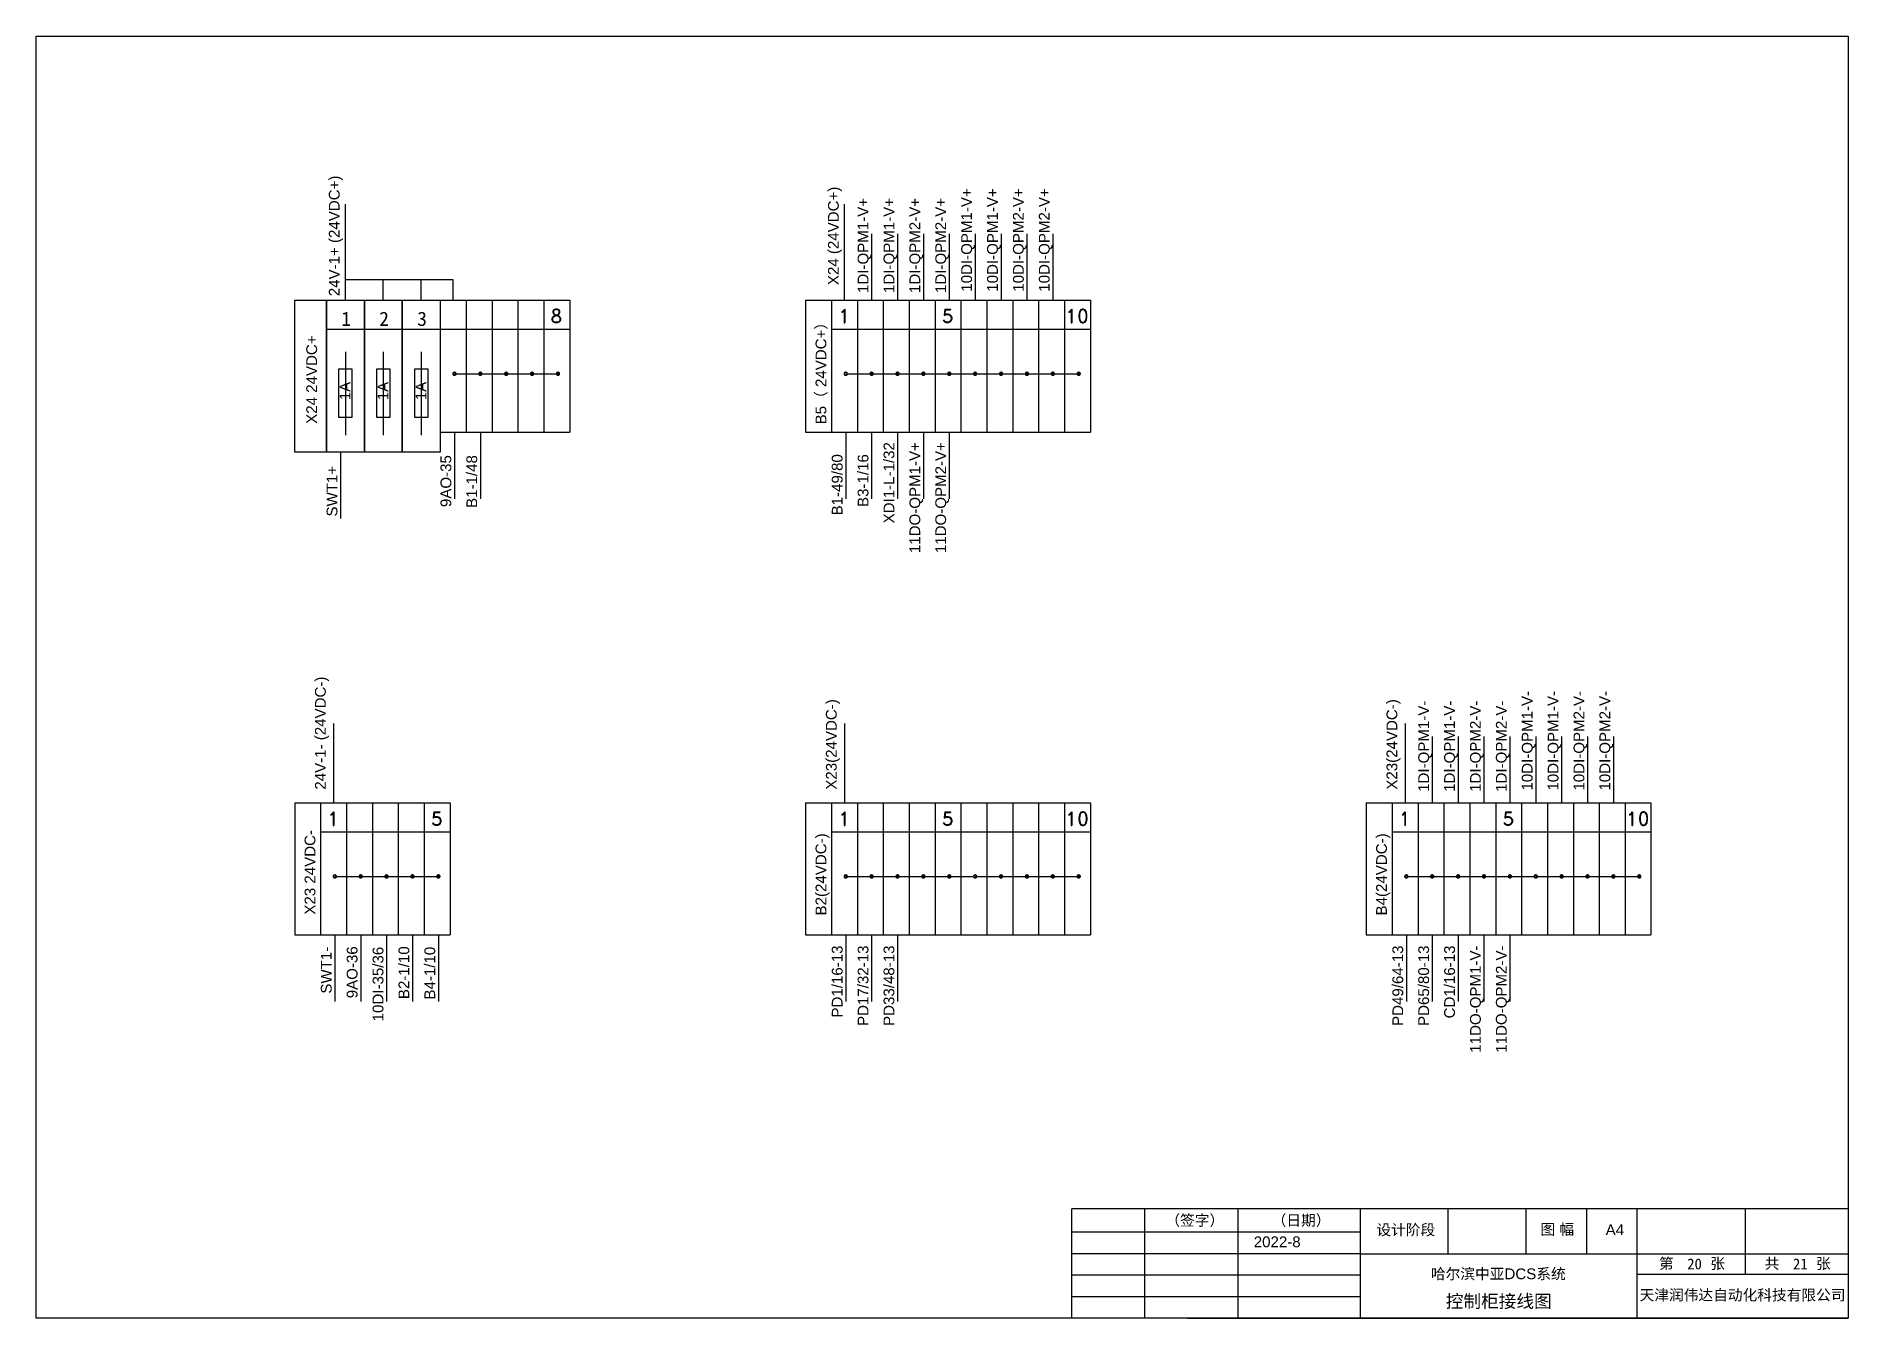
# Model space of a CAD drawing. Extents: x -156069 to -122631, y 9787 to 31117.
# Drawn here: x -146323 to -142122, y 9787 to 12759 of the extents above; entities that cross this region are included whole.
import ezdxf
from ezdxf.enums import TextEntityAlignment as Align

# ---------------------------------------------------------------- set-up
doc = ezdxf.new("R2010")
doc.units = 0
doc.layers.get('0').update_dxf_attribs({"linetype": 'CONTINUOUS'})
doc.layers.add('1', color=143, linetype='CONTINUOUS')
doc.layers.add('TEXT', color=3, linetype='CONTINUOUS')
doc.styles.add('Arial', font='arial.ttf')
doc.styles.add('ROMAND', font='romand')
doc.styles.get("Standard").update_dxf_attribs({"font": ''})
doc.styles.get('Standard').set_extended_font_data('SimSun')

msp = doc.modelspace()

# ---------------------------------------------------------------- texts
at = {"color": 3, "style": 'Arial'}
for s, p in [('24V-1+ (24VDC+)', (-145620.09819, 12296.34176)), ('X24 (24VDC+)', (-144463.03422, 12296.34176)), ('X24 24VDC+', (-145672.44542, 11963.38634)), ('B5（ 24VDC+）', (-144491.86272, 11986.4422)), ('1A', (-145595.03343, 11936.85387)), ('1A', (-145507.03343, 11936.85387)), ('1A', (-145419.03343, 11936.85387)), ('X23 24VDC-', (-145676.2402, 10821.77167)), ('B2(24VDC-) ', (-144491.86272, 10821.77167)), ('B4(24VDC-) ', (-143192.37452, 10821.77167))]:
    msp.add_text(s, height=25, rotation=90, dxfattribs=at).set_placement(p, align=Align.CENTER)
for s, p in [('10DI-QPM1-V+', (-144154.23745, 12406.73189)), ('10DI-QPM1-V+', (-144094.23745, 12406.73189)), ('10DI-QPM2-V+', (-144034.23745, 12406.73189)), ('10DI-QPM2-V+', (-143974.23745, 12406.73189)), ('1DI-QPM1-V+', (-144394.23745, 12384.28665)), ('1DI-QPM1-V+', (-144334.23745, 12384.28665)), ('1DI-QPM2-V+', (-144274.23745, 12384.28665)), ('1DI-QPM2-V+', (-144214.23745, 12384.28665)), ('XDI1-L-1/32', (-144334.23747, 11818.54086)), ('11DO-QPM1-V+', (-144274.23745, 11818.54086)), ('11DO-QPM2-V+', (-144214.23745, 11818.54086)), ('9AO-35', (-145361.28068, 11788.38836)), ('B1-1/48', (-145301.28068, 11788.38836)), ('B1-49/80', (-144454.23747, 11790.60801)), ('B3-1/16', (-144394.23747, 11790.60801)), ('SWT1+', (-145625.2807, 11763.59469)), ('1DI-QPM1-V-', (-143094.74925, 11219.61612)), ('1DI-QPM1-V-', (-143034.74925, 11219.61612)), ('1DI-QPM2-V-', (-142974.74925, 11219.61612)), ('1DI-QPM2-V-', (-142914.74925, 11219.61612)), ('10DI-QPM1-V-', (-142854.74925, 11242.06136)), ('10DI-QPM1-V-', (-142794.74925, 11242.06136)), ('10DI-QPM2-V-', (-142734.74925, 11242.06136)), ('10DI-QPM2-V-', (-142674.74925, 11242.06136)), ('SWT1-', (-145638.61495, 10649.28222)), ('9AO-36', (-145578.61495, 10650.30352)), ('10DI-35/36', (-145518.61493, 10649.28222)), ('B2-1/10', (-145458.61495, 10650.30352)), ('B4-1/10', (-145398.61493, 10649.28222)), ('PD1/16-13', (-144454.23747, 10652.19695)), ('PD17/32-13', (-144394.23747, 10652.19695)), ('PD33/48-13', (-144334.23747, 10652.19695)), ('PD49/64-13', (-143154.74927, 10652.19695)), ('PD65/80-13', (-143094.74927, 10652.19695)), ('CD1/16-13', (-143034.74927, 10652.19695)), ('11DO-QPM1-V-', (-142974.74925, 10652.19695)), ('11DO-QPM2-V-', (-142914.74925, 10652.19695))]:
    msp.add_text(s, height=25, rotation=90, dxfattribs=at).set_placement(p, align=Align.RIGHT)
for s, p in [('24V-1- (24VDC-)', (-145652.22339, 11013.30384)), ('X23(24VDC-)', (-144467.84592, 11013.30384)), ('X23(24VDC-)', (-143168.35772, 11013.30384))]:
    msp.add_text(s, height=25, rotation=90, dxfattribs=at).set_placement(p)
at = {"layer": '1', "style": 'Arial'}
for s, p in [('（签字）', (-143705.95504, 10002.98787)), ('（日期）', (-143459.51796, 10002.98787)), ('设计阶段', (-143216.7382, 9981.02322)), ('图 幅', (-142836.47735, 9982.1667)), ('A4', (-142685.35386, 9981.0712)), ('2022-8', (-143501.09545, 9953.07245))]:
    msp.add_text(s, height=25, dxfattribs=at).set_placement(p)
at = {"layer": '1'}
for s, p in [('第     张', (-142561.87629, 9902.96698)), ('20', (-142496.31741, 9901.91189)), ('共     张', (-142316.69281, 9902.96698)), ('21', (-142251.13393, 9901.91189))]:
    msp.add_text(s, height=25, dxfattribs=at).set_placement(p)
at = {"layer": '1', "style": 'Arial'}
for s, height, p in [('哈尔滨中亚DCS系统', 25, (-142934.20065, 9891.45976)), ('控制柜接线图', 30, (-142933.19313, 9827.9884)), ('天津润伟达自动化科技有限公司', 25, (-142368.0047, 9842.43331))]:
    msp.add_text(s, height=height, dxfattribs=at).set_placement(p, align=Align.MIDDLE_CENTER)
at = {"layer": 'TEXT'}
for s, p in [('1', (-145605.00987, 12087.7733)), ('2', (-145517.00987, 12087.7733)), ('3', (-145429.00987, 12087.7733))]:
    msp.add_text(s, height=33, dxfattribs=at).set_placement(p, align=Align.CENTER)
at = {"layer": 'TEXT', "color": 0, "style": 'ROMAND'}
for s, p in [('8', (-145117.70976, 12094.93601)), ('1', (-144450.66653, 12094.93601)), ('5', (-144210.66653, 12094.93601)), ('10', (-143910.66651, 12094.93601)), ('1', (-145635.04401, 10930.26548)), ('5', (-145394.87793, 10930.26548)), ('1', (-144450.66653, 10930.26548)), ('5', (-144210.50045, 10930.26548)), ('10', (-143910.50043, 10930.26548)), ('1', (-143151.17834, 10930.26548)), ('5', (-142911.01226, 10930.26548)), ('10', (-142611.01224, 10930.26548))]:
    msp.add_text(s, height=31.6008, dxfattribs=at).set_placement(p, align=Align.CENTER)

# ---------------------------------------------------------------- linework, layer by layer
for p, q in [((-145606.81033, 12194.43511), (-145606.81033, 12369.82951)), ((-145606.81033, 12194.43511), (-145606.81033, 12369.82951)), ((-144449.74636, 12194.43511), (-144449.74636, 12369.82951)), ((-144449.74636, 12194.43511), (-144449.74636, 12369.82951)), ((-145356.78957, 12194.43511), (-145606.81033, 12194.43511)), ((-145606.81033, 12147.37351), (-145606.81033, 12194.43511)), ((-145518.81033, 12147.37351), (-145518.81033, 12194.43511)), ((-145430.81033, 12147.37351), (-145430.81033, 12194.43511)), ((-145356.78957, 12147.37351), (-145356.78957, 12194.43511)), ((-144449.74636, 12147.37351), (-144449.74636, 12194.43511)), ((-145386.81033, 12147.37351), (-145086.81031, 12147.37351)), ((-144539.80862, 12147.37351), (-143939.76708, 12147.37351)), ((-143939.76708, 12147.37351), (-143879.76706, 12147.37351)), ((-145650.81033, 12080.03795), (-145086.81031, 12080.03795)), ((-144479.7671, 12080.03795), (-143879.76706, 12080.03795)), ((-145386.81033, 11841.30978), (-145086.81031, 11841.30978)), ((-144539.80862, 11841.30978), (-143939.76708, 11841.30978)), ((-143939.76708, 11841.30978), (-143879.76706, 11841.30978)), ((-145724.1861, 10982.70298), (-145364.14456, 10982.70298)), ((-144539.80862, 10982.70298), (-143879.76706, 10982.70298)), ((-143240.32043, 10982.70298), (-142580.27887, 10982.70298)), ((-145664.14458, 10915.36742), (-145364.14456, 10915.36742)), ((-144479.7671, 10915.36742), (-144179.76708, 10915.36742)), ((-144179.76708, 10915.36742), (-143879.76706, 10915.36742)), ((-143180.27891, 10915.36742), (-142880.27889, 10915.36742)), ((-142880.27889, 10915.36742), (-142580.27887, 10915.36742)), ((-145724.1861, 10676.63925), (-145364.14456, 10676.63925)), ((-144539.80862, 10676.63925), (-143879.76706, 10676.63925)), ((-143240.32043, 10676.63925), (-142580.27887, 10676.63925))]:
    msp.add_line(p, q)
at = {"color": 0}
for p, q in [((-144386.89002, 12301.23223), (-144386.89002, 12147.37351)), ((-144326.89002, 12301.23223), (-144326.89002, 12147.37351)), ((-144266.89002, 12301.23223), (-144266.89002, 12147.37351)), ((-144206.89002, 12301.23223), (-144206.89002, 12147.37351)), ((-144146.89002, 12301.23223), (-144146.89002, 12147.37351)), ((-144086.89002, 12301.23223), (-144086.89002, 12147.37351)), ((-144026.89002, 12301.23223), (-144026.89002, 12147.37351)), ((-143966.89002, 12301.23223), (-143966.89002, 12147.37351)), ((-145386.81033, 12147.37351), (-145386.81033, 11841.30978)), ((-145326.81031, 12147.37351), (-145326.81031, 11841.30978)), ((-145266.81031, 12147.37351), (-145266.81031, 11841.30978)), ((-145206.81031, 12147.37351), (-145206.81031, 11841.30978)), ((-145146.81031, 12147.37351), (-145146.81031, 11841.30978)), ((-145086.81031, 12147.37351), (-145086.81031, 11841.30978)), ((-145086.81031, 12147.37351), (-145086.81031, 11841.30978)), ((-145086.81031, 12147.37351), (-145086.81031, 11841.30978)), ((-144539.80862, 12147.37351), (-144539.80862, 11841.30978)), ((-144479.7671, 12147.37351), (-144479.7671, 11841.30978)), ((-144419.76708, 12147.37351), (-144419.76708, 11841.30978)), ((-144359.76708, 12147.37351), (-144359.76708, 11841.30978)), ((-144299.76708, 12147.37351), (-144299.76708, 11841.30978)), ((-144239.76708, 12147.37351), (-144239.76708, 11841.30978)), ((-144239.76708, 12147.37351), (-144239.76708, 11841.30978)), ((-144179.76708, 12147.37351), (-144179.76708, 11841.30978)), ((-144119.76708, 12147.37351), (-144119.76708, 11841.30978)), ((-144059.76708, 12147.37351), (-144059.76708, 11841.30978)), ((-143999.76708, 12147.37351), (-143999.76708, 11841.30978)), ((-143939.76708, 12147.37351), (-143939.76708, 11841.30978)), ((-143939.76708, 12147.37351), (-143939.76708, 11841.30978)), ((-143939.76708, 12147.37351), (-143939.76708, 11841.30978)), ((-143879.76706, 12147.37351), (-143879.76706, 11841.30978)), ((-145353.93327, 11976.71698), (-145110.81352, 11976.71698)), ((-145113.93327, 11976.71698), (-145110.81352, 11976.71698)), ((-144443.77028, 11976.71698), (-143906.89002, 11976.71698)), ((-143966.89004, 11976.71698), (-143963.77028, 11976.71698)), ((-143906.89002, 11976.71698), (-143903.77026, 11976.71698)), ((-145353.93327, 11841.05587), (-145353.93327, 11687.19715)), ((-145293.93327, 11841.05587), (-145293.93327, 11687.19715)), ((-144446.89006, 11841.05587), (-144446.89006, 11687.19715)), ((-144386.89004, 11841.05587), (-144386.89004, 11687.19715)), ((-144326.89004, 11841.05587), (-144326.89004, 11687.19715)), ((-144266.89002, 11841.05587), (-144266.89002, 11687.19715)), ((-144206.89002, 11841.05587), (-144206.89002, 11687.19715)), ((-145617.93329, 11795.1196), (-145617.93329, 11641.26089)), ((-145634.12382, 11166.4166), (-145634.12382, 10982.70298)), ((-144449.74634, 11166.4166), (-144449.74634, 10982.70298)), ((-143150.25815, 11166.4166), (-143150.25815, 10982.70298)), ((-143087.40182, 11136.5617), (-143087.40182, 10982.70298)), ((-143027.40182, 11136.5617), (-143027.40182, 10982.70298)), ((-142967.40182, 11136.5617), (-142967.40182, 10982.70298)), ((-142907.40182, 11136.5617), (-142907.40182, 10982.70298)), ((-142847.40182, 11136.5617), (-142847.40182, 10982.70298)), ((-142787.40182, 11136.5617), (-142787.40182, 10982.70298)), ((-142727.40182, 11136.5617), (-142727.40182, 10982.70298)), ((-142667.40182, 11136.5617), (-142667.40182, 10982.70298)), ((-145724.1861, 10982.70298), (-145724.1861, 10676.63925)), ((-145664.14458, 10982.70298), (-145664.14458, 10676.63925)), ((-145604.14456, 10982.70298), (-145604.14456, 10676.63925)), ((-145544.14456, 10982.70298), (-145544.14456, 10676.63925)), ((-145484.14456, 10982.70298), (-145484.14456, 10676.63925)), ((-145424.14456, 10982.70298), (-145424.14456, 10676.63925)), ((-145364.14456, 10982.70298), (-145364.14456, 10676.63925)), ((-145364.14456, 10982.70298), (-145364.14456, 10676.63925)), ((-145364.14456, 10982.70298), (-145364.14456, 10676.63925)), ((-144539.80862, 10982.70298), (-144539.80862, 10676.63925)), ((-144479.7671, 10982.70298), (-144479.7671, 10676.63925)), ((-144419.76708, 10982.70298), (-144419.76708, 10676.63925)), ((-144359.76708, 10982.70298), (-144359.76708, 10676.63925)), ((-144299.76708, 10982.70298), (-144299.76708, 10676.63925)), ((-144239.76708, 10982.70298), (-144239.76708, 10676.63925)), ((-144179.76708, 10982.70298), (-144179.76708, 10676.63925)), ((-144179.76708, 10982.70298), (-144179.76708, 10676.63925)), ((-144179.76708, 10982.70298), (-144179.76708, 10676.63925)), ((-144119.76706, 10982.70298), (-144119.76706, 10676.63925)), ((-144059.76706, 10982.70298), (-144059.76706, 10676.63925)), ((-143999.76706, 10982.70298), (-143999.76706, 10676.63925)), ((-143939.76706, 10982.70298), (-143939.76706, 10676.63925)), ((-143879.76706, 10982.70298), (-143879.76706, 10676.63925)), ((-143879.76706, 10982.70298), (-143879.76706, 10676.63925)), ((-143879.76706, 10982.70298), (-143879.76706, 10676.63925)), ((-143240.32043, 10982.70298), (-143240.32043, 10676.63925)), ((-143180.27891, 10982.70298), (-143180.27891, 10676.63925)), ((-143120.27889, 10982.70298), (-143120.27889, 10676.63925)), ((-143060.27889, 10982.70298), (-143060.27889, 10676.63925)), ((-143000.27889, 10982.70298), (-143000.27889, 10676.63925)), ((-142940.27889, 10982.70298), (-142940.27889, 10676.63925)), ((-142880.27889, 10982.70298), (-142880.27889, 10676.63925)), ((-142880.27889, 10982.70298), (-142880.27889, 10676.63925)), ((-142880.27889, 10982.70298), (-142880.27889, 10676.63925)), ((-142820.27887, 10982.70298), (-142820.27887, 10676.63925)), ((-142760.27887, 10982.70298), (-142760.27887, 10676.63925)), ((-142700.27887, 10982.70298), (-142700.27887, 10676.63925)), ((-142640.27887, 10982.70298), (-142640.27887, 10676.63925)), ((-142580.27887, 10982.70298), (-142580.27887, 10676.63925)), ((-142580.27887, 10982.70298), (-142580.27887, 10676.63925)), ((-142580.27887, 10982.70298), (-142580.27887, 10676.63925)), ((-145631.26751, 10812.04646), (-145388.14776, 10812.04646)), ((-145391.26751, 10812.04646), (-145388.14776, 10812.04646)), ((-144446.89004, 10812.04646), (-144150.00977, 10812.04646)), ((-144206.89004, 10812.04646), (-144203.77028, 10812.04646)), ((-144146.89002, 10812.04646), (-143903.77026, 10812.04646)), ((-143906.89002, 10812.04646), (-143903.77026, 10812.04646)), ((-143147.40184, 10812.04646), (-142850.52157, 10812.04646)), ((-142907.40184, 10812.04646), (-142904.28209, 10812.04646)), ((-142847.40182, 10812.04646), (-142604.28207, 10812.04646)), ((-142607.40182, 10812.04646), (-142604.28207, 10812.04646)), ((-145631.26749, 10676.38534), (-145631.26749, 10522.52663)), ((-145571.26747, 10676.38534), (-145571.26747, 10522.52663)), ((-145511.26747, 10676.38534), (-145511.26747, 10522.52663)), ((-145451.26747, 10676.38534), (-145451.26747, 10522.52663)), ((-145391.26747, 10676.38534), (-145391.26747, 10522.52663)), ((-144446.89002, 10676.38534), (-144446.89002, 10522.52663)), ((-144386.89002, 10676.38534), (-144386.89002, 10522.52663)), ((-144326.89002, 10676.38534), (-144326.89002, 10522.52663)), ((-143147.40182, 10676.38534), (-143147.40182, 10522.52663)), ((-143087.40182, 10676.38534), (-143087.40182, 10522.52663)), ((-143027.40182, 10676.38534), (-143027.40182, 10522.52663)), ((-142967.4018, 10676.38534), (-142967.4018, 10522.52663)), ((-142907.4018, 10676.38534), (-142907.4018, 10522.52663))]:
    msp.add_line(p, q, dxfattribs=at)
at = {"color": 1}
for p, q in [((-145606.81033, 12028.1047), (-145606.81033, 11834.36669)), ((-145518.81033, 12028.1047), (-145518.81033, 11834.36669)), ((-145430.81033, 12028.1047), (-145430.81033, 11834.36669))]:
    msp.add_line(p, q, dxfattribs=at)
for points in [[(-145724.1861, 12147.37351), (-145650.81033, 12147.37351), (-145650.81033, 11795.37351), (-145724.1861, 11795.37351)], [(-145650.81033, 12147.37351), (-145562.81033, 12147.37351), (-145562.81033, 11795.37351), (-145650.81033, 11795.37351)], [(-145562.81033, 12147.37351), (-145474.81033, 12147.37351), (-145474.81033, 11795.37351), (-145562.81033, 11795.37351)], [(-145474.81033, 12147.37351), (-145386.81033, 12147.37351), (-145386.81033, 11795.37351), (-145474.81033, 11795.37351)], [(-145621.85804, 11988.44686), (-145591.58679, 11988.44686), (-145591.58679, 11875.57839), (-145621.85804, 11875.57839)], [(-145533.85804, 11988.44686), (-145503.58679, 11988.44686), (-145503.58679, 11875.57839), (-145533.85804, 11875.57839)], [(-145445.85804, 11988.44686), (-145415.58679, 11988.44686), (-145415.58679, 11875.57839), (-145445.85804, 11875.57839)]]:
    msp.add_lwpolyline(points, close=True, dxfattribs=at)
at = {"color": 0, "const_width": 3.9501}
for points in [[(-145356.87335, 11977.76042, 1.416007894), (-145350.99318, 11977.76042, 0.8562672404)], [(-145296.87335, 11977.76042, 1.416007894), (-145290.99318, 11977.76042, 0.8562672404)], [(-145236.87335, 11977.76042, 1.416007894), (-145230.99318, 11977.76042, 0.8562672404)], [(-145176.87335, 11977.76042, 1.416007894), (-145170.99318, 11977.76042, 0.8562672404)], [(-145116.87335, 11977.76042, 1.416007894), (-145110.99318, 11977.76042, 0.8562672404)], [(-144449.83012, 11977.76042, 1.416007894), (-144443.94995, 11977.76042, 0.8562672404)], [(-144389.83012, 11977.76042, 1.416007894), (-144383.94995, 11977.76042, 0.8562672404)], [(-144329.83012, 11977.76042, 1.416007894), (-144323.94995, 11977.76042, 0.8562672404)], [(-144269.83012, 11977.76042, 1.416007894), (-144263.94995, 11977.76042, 0.8562672404)], [(-144209.83012, 11977.76042, 1.416007894), (-144203.94995, 11977.76042, 0.8562672404)], [(-144149.83012, 11977.76042, 1.416007894), (-144143.94995, 11977.76042, 0.8562672404)], [(-144089.83012, 11977.76042, 1.416007894), (-144083.94995, 11977.76042, 0.8562672404)], [(-144029.83012, 11977.76042, 1.416007894), (-144023.94995, 11977.76042, 0.8562672404)], [(-143969.83012, 11977.76042, 1.416007894), (-143963.94995, 11977.76042, 0.8562672404)], [(-143909.8301, 11977.76042, 1.416007894), (-143903.94993, 11977.76042, 0.8562672404)], [(-145634.2076, 10813.08989, 1.416007894), (-145628.32743, 10813.08989, 0.8562672404)], [(-145574.2076, 10813.08989, 1.416007894), (-145568.32743, 10813.08989, 0.8562672404)], [(-145514.2076, 10813.08989, 1.416007894), (-145508.32743, 10813.08989, 0.8562672404)], [(-145454.2076, 10813.08989, 1.416007894), (-145448.32743, 10813.08989, 0.8562672404)], [(-145394.2076, 10813.08989, 1.416007894), (-145388.32743, 10813.08989, 0.8562672404)], [(-144449.83012, 10813.08989, 1.416007894), (-144443.94995, 10813.08989, 0.8562672404)], [(-144389.83012, 10813.08989, 1.416007894), (-144383.94995, 10813.08989, 0.8562672404)], [(-144329.83012, 10813.08989, 1.416007894), (-144323.94995, 10813.08989, 0.8562672404)], [(-144269.83012, 10813.08989, 1.416007894), (-144263.94995, 10813.08989, 0.8562672404)], [(-144209.83012, 10813.08989, 1.416007894), (-144203.94995, 10813.08989, 0.8562672404)], [(-144149.8301, 10813.08989, 1.416007894), (-144143.94993, 10813.08989, 0.8562672404)], [(-144089.8301, 10813.08989, 1.416007894), (-144083.94993, 10813.08989, 0.8562672404)], [(-144029.8301, 10813.08989, 1.416007894), (-144023.94993, 10813.08989, 0.8562672404)], [(-143969.8301, 10813.08989, 1.416007894), (-143963.94993, 10813.08989, 0.8562672404)], [(-143909.8301, 10813.08989, 1.416007894), (-143903.94993, 10813.08989, 0.8562672404)], [(-143150.34193, 10813.08989, 1.416007894), (-143144.46175, 10813.08989, 0.8562672404)], [(-143090.34193, 10813.08989, 1.416007894), (-143084.46175, 10813.08989, 0.8562672404)], [(-143030.34193, 10813.08989, 1.416007894), (-143024.46175, 10813.08989, 0.8562672404)], [(-142970.34193, 10813.08989, 1.416007894), (-142964.46175, 10813.08989, 0.8562672404)], [(-142910.34193, 10813.08989, 1.416007894), (-142904.46175, 10813.08989, 0.8562672404)], [(-142850.34191, 10813.08989, 1.416007894), (-142844.46173, 10813.08989, 0.8562672404)], [(-142790.34191, 10813.08989, 1.416007894), (-142784.46173, 10813.08989, 0.8562672404)], [(-142730.34191, 10813.08989, 1.416007894), (-142724.46173, 10813.08989, 0.8562672404)], [(-142670.34191, 10813.08989, 1.416007894), (-142664.46173, 10813.08989, 0.8562672404)], [(-142610.34191, 10813.08989, 1.416007894), (-142604.46173, 10813.08989, 0.8562672404)]]:
    msp.add_lwpolyline(points, format="xyb", close=True, dxfattribs=at)
at = {"layer": '1'}
for p, q in [((-146323.35252, 12758.91579), (-142123.35254, 12758.91579)), ((-146323.35252, 9788.91579), (-146323.35252, 12758.91579)), ((-142123.35254, 12758.91579), (-142123.35254, 9788.91579)), ((-143754.20212, 10042.38963), (-143754.20212, 9788.09112)), ((-143537.83086, 10042.38963), (-143537.83086, 9788.09112)), ((-143254.41108, 10042.38963), (-143254.41108, 9788.09112)), ((-143050.91306, 10042.38963), (-143050.91306, 9937.4825)), ((-142870.28527, 10042.38963), (-142870.28527, 9937.4825)), ((-142729.51433, 10042.38963), (-142729.51433, 9937.4825)), ((-142612.89937, 10042.38963), (-142612.89937, 9788.09112)), ((-142361.69154, 10042.38963), (-142361.69154, 9889.62437)), ((-143923.35259, 9988.91579), (-143254.41108, 9988.91579)), ((-143923.35259, 9938.91579), (-143254.41108, 9938.91579)), ((-143254.41108, 9937.4825), (-142508.88827, 9937.4825)), ((-142510.15288, 9937.4825), (-142123.35254, 9937.4825)), ((-143923.35259, 9888.91579), (-143254.41108, 9888.91579)), ((-142123.35254, 9889.62437), (-142612.89937, 9889.62437)), ((-143923.35259, 9838.91579), (-143254.41108, 9838.91579)), ((-142123.35254, 9788.91579), (-146323.35252, 9788.91579)), ((-143654.77749, 9788.91579), (-143923.35259, 9788.91579)), ((-143654.77749, 9788.91579), (-142123.35254, 9788.91579))]:
    msp.add_line(p, q, dxfattribs=at)
at = {"layer": '1', "const_width": 3}
for points in [[(-143923.35259, 10042.38963), (-142123.35254, 10042.38963)], [(-143923.35259, 9788.91579), (-143923.35259, 10042.38963)]]:
    msp.add_lwpolyline(points, dxfattribs=at)

msp.set_redraw_order([(e.dxf.handle, doc.entitydb.next_handle()) for e in msp.query("TEXT MTEXT ATTDEF DIMENSION ARC_DIMENSION")])  # texts and dimensions are drawn at this point

doc.saveas('drawing.dxf')
